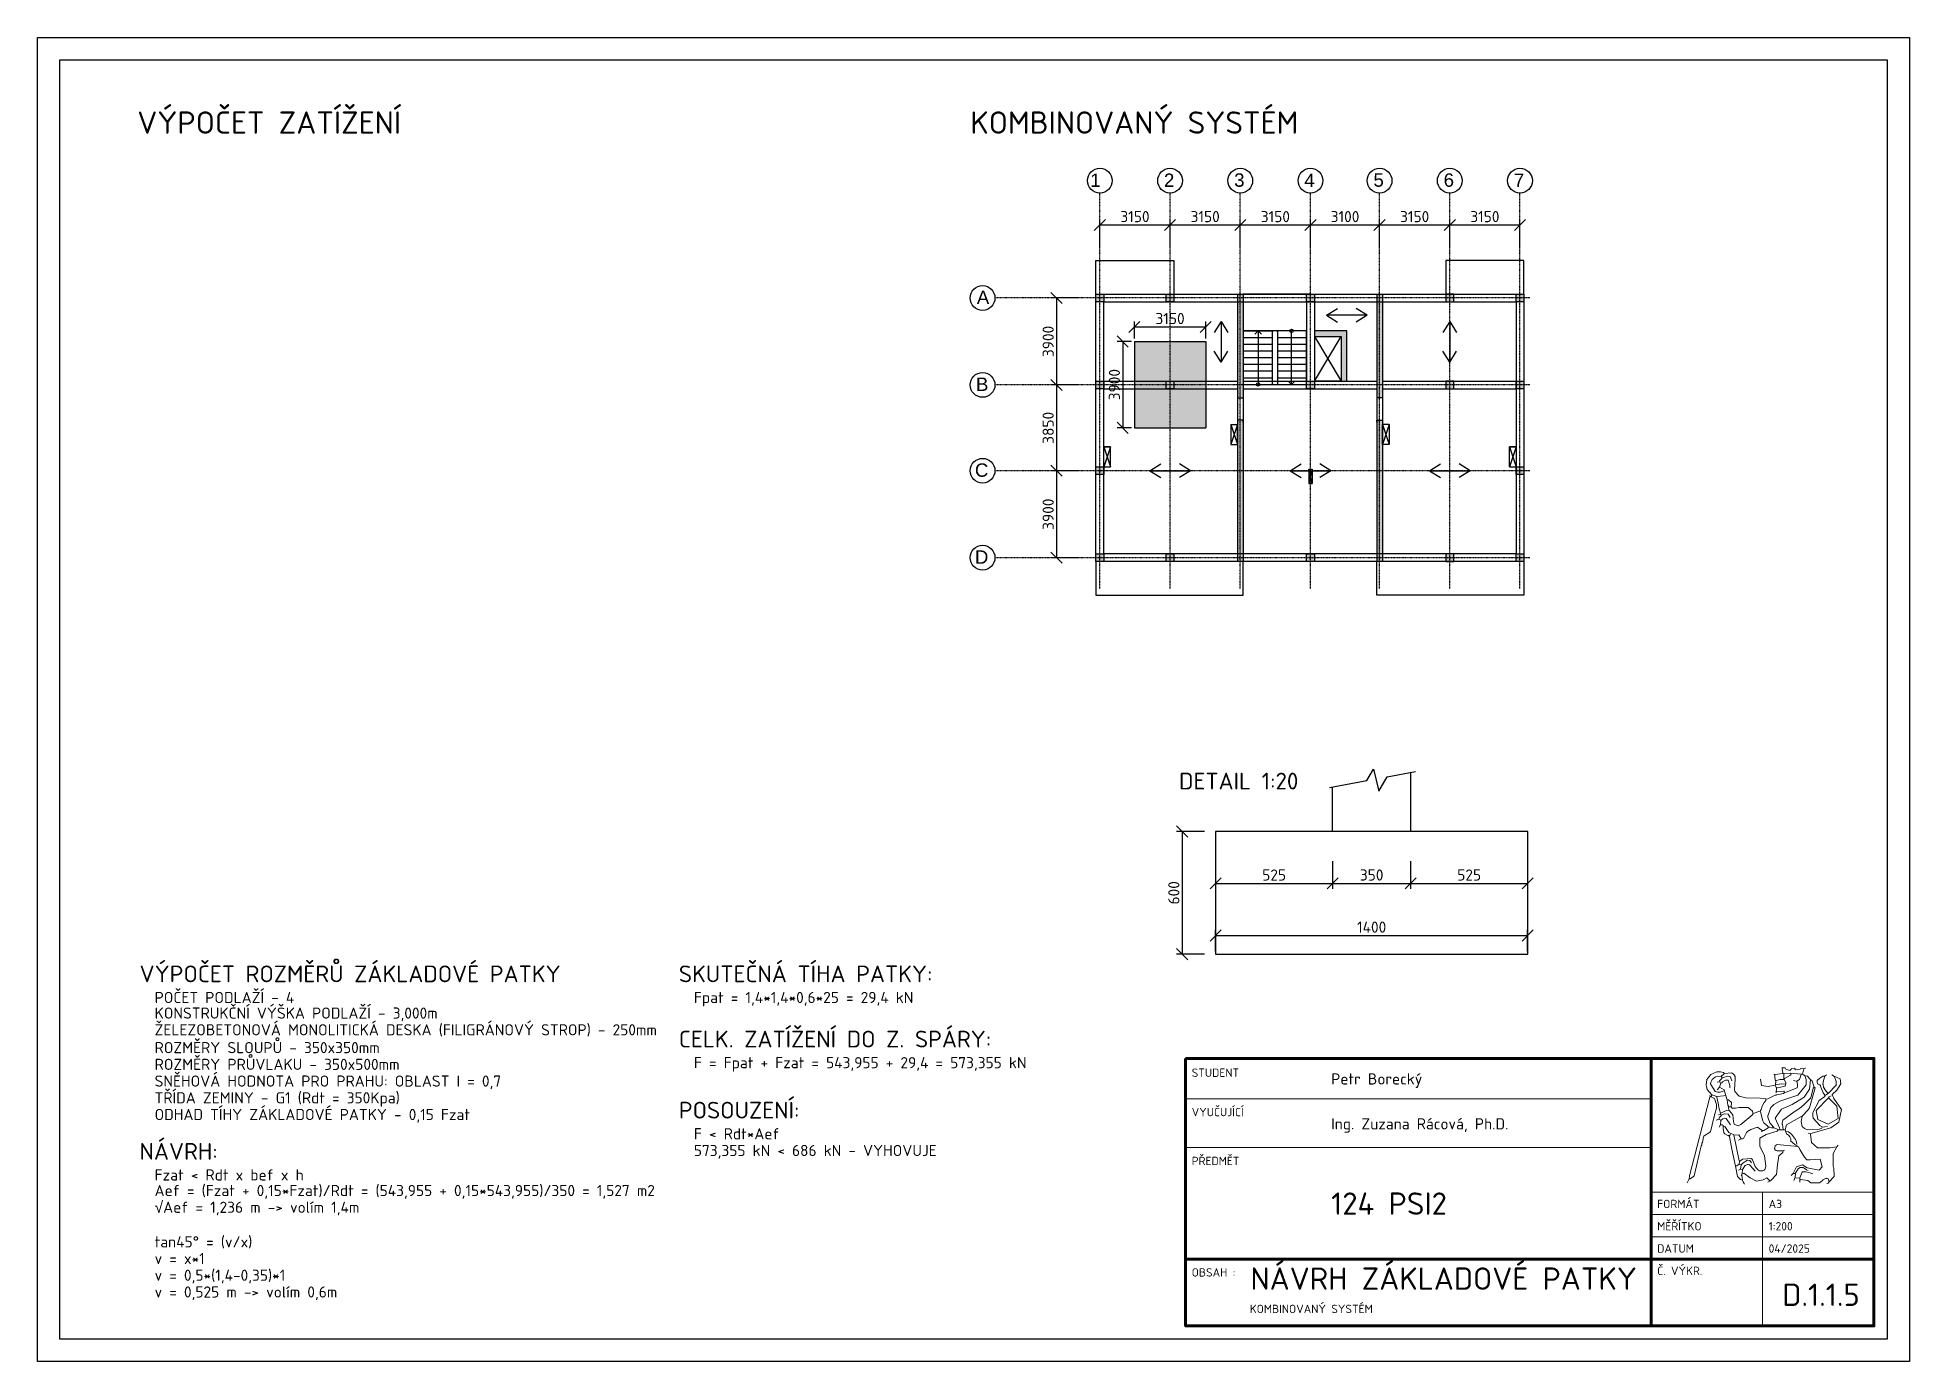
# Model space of a CAD drawing. Header units: millimetres. Extents: x 12904 to 327904, y -199771 to 141779.
# Drawn here: x 12904 to 96904, y 22979 to 82379 of the extents above; entities that cross this region are included whole.
import ezdxf

# ---------------------------------------------------------------- set-up
doc = ezdxf.new("R2010")
doc.units = ezdxf.units.MM
doc.linetypes.add('ČERCHOVANÁ', pattern=[25.4, 12.7, -6.35, 0, -6.35])
for name, color, linetype, lineweight in [('00 tenká plná', 7, 'Continuous', 13), ('_INTERIER', 8, 'Continuous', 13), ('Zdivo', 6, 'Continuous', 60)]:
    doc.layers.add(name, color=color, linetype=linetype, lineweight=lineweight)
for name, color, linetype in [('izolace', 251, 'Continuous'), ('Kóty', 1, 'Continuous'), ('TEXTY', 3, 'Continuous'), ('Šrafy', 253, 'Continuous')]:
    doc.layers.add(name, color=color, linetype=linetype)
doc.styles.add('ISOCPEUR', font='isocpeur.ttf')
doc.styles.get("Standard").update_dxf_attribs({"font": 'arial.ttf'})
doc.dimstyles.new('1-200', dxfattribs={"dimscale": 200, "dimtxt": 2.5, "dimasz": 2.5, "dimexe": 1.25, "dimexo": 0.625, "dimtad": 1, "dimdec": 0, "dimtxsty": 'ISOCPEUR', "dimblk": 'OBLIQUE', "dimcen": 2.5, "dimclrd": 1, "dimclre": 1, "dimclrt": 3, "dimadec": 0, "dimazin": 0, "dimtfac": 1, "dimtdec": 0, "dimtix": 1, "dimtmove": 1, "dimatfit": 3, "dimldrblk": 'OBLIQUE', "dimfxl": 5, "dimfxlon": 1, "dimtfillclr": 3, "dimarcsym": 0})

msp = doc.modelspace()

# ---------------------------------------------------------------- texts
at = {"linetype": 'Continuous', "lineweight": 30, "style": 'ISOCPEUR'}
for s, height, p in [('VÝPOČET ZATÍŽENÍ', 1000, (17382.4, 78061.1)), ('KOMBINOVANÝ SYSTÉM', 1000, (54761.4, 78061.1)), ('DETAIL 1:20', 750, (64125, 48644.5)), ('VÝPOČET ROZMĚRŮ ZÁKLADOVÉ PATKY', 750, (17486.1, 39995.6)), ('SKUTEČNÁ TÍHA PATKY:', 750, (41683.5, 39995.6)), ('POČET PODLAŽÍ - 4', 500, (18161, 39062.2)), ('Fpat = 1,4*1,4*0,6*25 = 29,4 kN', 500, (42358.4, 39062.2)), ('KONSTRUKČNÍ VÝŠKA PODLAŽÍ - 3,000m', 500, (18161, 38362.2)), ('ŽELEZOBETONOVÁ MONOLITICKÁ DESKA (FILIGRÁNOVÝ STROP) - 250mm', 500, (18161, 37612.2)), ('CELK. ZATÍŽENÍ DO Z. SPÁRY:', 750, (41683.5, 37070.6)), ('ROZMĚRY SLOUPŮ - 350x350mm', 500, (18161, 36812.2)), ('ROZMĚRY PRŮVLAKU - 350x500mm', 500, (18161, 36062.2)), ('F = Fpat + Fzat = 543,955 + 29,4 = 573,355 kN', 500, (42358.4, 36137.2)), ('SNĚHOVÁ HODNOTA PRO PRAHU: OBLAST I = 0,7', 500, (18161, 35312.2)), ('TŘÍDA ZEMINY - G1 (Rdt = 350Kpa)', 500, (18161, 34562.2)), ('ODHAD TÍHY ZÁKLADOVÉ PATKY - 0,15 Fzat', 500, (18161, 33812.2)), ('POSOUZENÍ:', 750, (41683.5, 33881.7)), ('NÁVRH:', 750, (17486.1, 32034.1)), ('F < Rdt*Aef', 500, (42358.4, 32948.3)), ('573,355 kN < 686 kN - VYHOVUJE', 500, (42358.4, 32198.3)), ('Fzat < Rdt x bef x h', 500, (18161, 31100.7)), ('Aef = (Fzat + 0,15*Fzat)/Rdt = (543,955 + 0,15*543,955)/350 = 1,527 m2', 500, (18161, 30400.7)), ('√Aef = 1,236 m -> volím 1,4m', 500, (18161, 29650.7)), ('tan45° = (v/x)', 500, (18161, 28100.7)), ('v = x*1', 500, (18161, 27350.7)), ('v = 0,5*(1,4-0,35)*1', 500, (18161, 26600.7)), ('v = 0,525 m -> volím 0,6m', 500, (18161, 25850.7))]:
    msp.add_text(s, height=height, dxfattribs=at).set_placement(p)
at = {"layer": '00 tenká plná', "linetype": 'Continuous', "style": 'ISOCPEUR'}
for s, p in [('STUDENT', (64695, 35749.7)), ('VYUČUJÍCÍ', (64695, 33982.5)), ('PŘEDMĚT', (64695, 31790.5)), ('FORMÁT', (85581.3, 29862)), ('A3', (90581.3, 29862)), ('MĚŘÍTKO', (85581.3, 28861.7)), ('1:200', (90581.3, 28861.9)), ('DATUM', (85581.3, 27861.8)), ('04/2025', (90581.3, 27861.9)), ('OBSAH :', (64695, 26790.4)), ('Č. VÝKR.', (85581.3, 26861.7)), ('KOMBINOVANÝ SYSTÉM', (67299.6, 25153.3))]:
    msp.add_text(s, height=375, dxfattribs=at).set_placement(p)
at = {"layer": '00 tenká plná', "attachment_point": 1, "style": 'ISOCPEUR'}
for s, width, insert, char_height in [('Petr Borecký', 18465.741, (70952.1, 35907.3), 500), ('Ing. Zuzana Rácová, Ph.D.', 18465.741, (70952.1, 33895.1), 500), ('124 PSI2', 12660.762, (70952.1, 30565.7), 1000), ('NÁVRH ZÁKLADOVÉ PATKY', 19494.899, (67331.7, 27200.2), 1000), ('D.1.1.5', 2520.759, (91191.5, 26475.8), 1000)]:
    msp.add_mtext_dynamic_manual_height_columns(s, width=width, gutter_width=4, heights=[0], dxfattribs=dict(at, insert=insert, char_height=char_height))
at = {"layer": 'TEXTY', "char_height": 600, "attachment_point": 9, "rotation": 360}
for s, insert in [('1', (60605.1, 75673.4)), ('2', (63915.1, 75673.4)), ('3', (67065.1, 75673.4)), ('4', (70215.1, 75673.4)), ('5', (73315.1, 75673.4)), ('6', (76465.1, 75673.4)), ('7', (79615.1, 75673.4))]:
    msp.add_mtext_dynamic_manual_height_columns(s, width=13182.527, gutter_width=50, heights=[0], dxfattribs=dict(at, insert=insert))
at = {"layer": 'TEXTY', "char_height": 600, "attachment_point": 3}
for s, insert in [('A', (55612.2, 71020.4)), ('B', (55572.2, 67120.4)), ('C', (55572.2, 63270.4)), ('D', (55572.2, 59370.4))]:
    msp.add_mtext_dynamic_manual_height_columns(s, width=13182.527, gutter_width=50, heights=[0], dxfattribs=dict(at, insert=insert))

# ---------------------------------------------------------------- blocks, each defined once
blk = doc.blocks.new('_OBLIQUE')
at = {"color": 0, "linetype": 'ByBlock'}
blk.add_line((-0.5, -0.5), (0.5, 0.5), dxfattribs=at)
blk = doc.blocks.new('*D178')
at = {"layer": '_INTERIER', "color": 1, "lineweight": -2, "transparency": 16777216}
for p, q in [((60574, 72967), (60574, 74217)), ((60574, 73967), (63724, 73967)), ((63724, 72967), (63724, 74217))]:
    blk.add_line(p, q, dxfattribs=at)
at = {"layer": 'Defpoints', "color": 0, "transparency": 16777216}
for p in [(63724, 73967), (60574, 72827), (63724, 72827)]:
    blk.add_point(p, dxfattribs=at)
at = {"layer": '_INTERIER', "color": 1, "lineweight": -2, "transparency": 16777216, "xscale": 500, "yscale": 500, "zscale": 500, "rotation": 180}
blk.add_blockref('_OBLIQUE', (60574, 73967), dxfattribs=at)
at = {"layer": '_INTERIER', "color": 1, "lineweight": -2, "transparency": 16777216, "xscale": 500, "yscale": 500, "zscale": 500}
blk.add_blockref('_OBLIQUE', (63724, 73967), dxfattribs=at)
at = {"layer": '_INTERIER', "color": 3, "transparency": 16777216, "insert": (62149, 74342), "char_height": 500, "attachment_point": 5, "style": 'ISOCPEUR'}
blk.add_mtext('3150', dxfattribs=at)
blk = doc.blocks.new('*D179')
at = {"layer": '_INTERIER', "color": 1, "lineweight": -2, "transparency": 16777216}
for p, q in [((63724, 72967), (63724, 74217)), ((63724, 73967), (66874, 73967)), ((66874, 72967), (66874, 74217))]:
    blk.add_line(p, q, dxfattribs=at)
at = {"layer": 'Defpoints', "color": 0, "transparency": 16777216}
for p in [(66874, 73967), (63724, 72827), (66874, 72827)]:
    blk.add_point(p, dxfattribs=at)
at = {"layer": '_INTERIER', "color": 1, "lineweight": -2, "transparency": 16777216, "xscale": 500, "yscale": 500, "zscale": 500, "rotation": 180}
blk.add_blockref('_OBLIQUE', (63724, 73967), dxfattribs=at)
at = {"layer": '_INTERIER', "color": 1, "lineweight": -2, "transparency": 16777216, "xscale": 500, "yscale": 500, "zscale": 500}
blk.add_blockref('_OBLIQUE', (66874, 73967), dxfattribs=at)
at = {"layer": '_INTERIER', "color": 3, "transparency": 16777216, "insert": (65299, 74342), "char_height": 500, "attachment_point": 5, "style": 'ISOCPEUR'}
blk.add_mtext('3150', dxfattribs=at)
blk = doc.blocks.new('*D180')
at = {"layer": '_INTERIER', "color": 1, "lineweight": -2, "transparency": 16777216}
for p, q in [((66874, 72967), (66874, 74217)), ((66874, 73967), (70024, 73967)), ((70024, 72967), (70024, 74217))]:
    blk.add_line(p, q, dxfattribs=at)
at = {"layer": 'Defpoints', "color": 0, "transparency": 16777216}
for p in [(70024, 73967), (66874, 72827), (70024, 72827)]:
    blk.add_point(p, dxfattribs=at)
at = {"layer": '_INTERIER', "color": 1, "lineweight": -2, "transparency": 16777216, "xscale": 500, "yscale": 500, "zscale": 500, "rotation": 180}
blk.add_blockref('_OBLIQUE', (66874, 73967), dxfattribs=at)
at = {"layer": '_INTERIER', "color": 1, "lineweight": -2, "transparency": 16777216, "xscale": 500, "yscale": 500, "zscale": 500}
blk.add_blockref('_OBLIQUE', (70024, 73967), dxfattribs=at)
at = {"layer": '_INTERIER', "color": 3, "transparency": 16777216, "insert": (68449, 74342), "char_height": 500, "attachment_point": 5, "style": 'ISOCPEUR'}
blk.add_mtext('3150', dxfattribs=at)
blk = doc.blocks.new('*D181')
at = {"layer": '_INTERIER', "color": 1, "lineweight": -2, "transparency": 16777216}
for p, q in [((70024, 72967), (70024, 74217)), ((70024, 73967), (73124, 73967)), ((73124, 72967), (73124, 74217))]:
    blk.add_line(p, q, dxfattribs=at)
at = {"layer": 'Defpoints', "color": 0, "transparency": 16777216}
for p in [(73124, 73967), (70024, 72827), (73124, 72827)]:
    blk.add_point(p, dxfattribs=at)
at = {"layer": '_INTERIER', "color": 1, "lineweight": -2, "transparency": 16777216, "xscale": 500, "yscale": 500, "zscale": 500, "rotation": 180}
blk.add_blockref('_OBLIQUE', (70024, 73967), dxfattribs=at)
at = {"layer": '_INTERIER', "color": 1, "lineweight": -2, "transparency": 16777216, "xscale": 500, "yscale": 500, "zscale": 500}
blk.add_blockref('_OBLIQUE', (73124, 73967), dxfattribs=at)
at = {"layer": '_INTERIER', "color": 3, "transparency": 16777216, "insert": (71574, 74342), "char_height": 500, "attachment_point": 5, "style": 'ISOCPEUR'}
blk.add_mtext('3100', dxfattribs=at)
blk = doc.blocks.new('*D182')
at = {"layer": '_INTERIER', "color": 1, "lineweight": -2, "transparency": 16777216}
for p, q in [((73124, 72967), (73124, 74217)), ((73124, 73967), (76274, 73967)), ((76274, 72967), (76274, 74217))]:
    blk.add_line(p, q, dxfattribs=at)
at = {"layer": 'Defpoints', "color": 0, "transparency": 16777216}
for p in [(76274, 73967), (73124, 72827), (76274, 72827)]:
    blk.add_point(p, dxfattribs=at)
at = {"layer": '_INTERIER', "color": 1, "lineweight": -2, "transparency": 16777216, "xscale": 500, "yscale": 500, "zscale": 500, "rotation": 180}
blk.add_blockref('_OBLIQUE', (73124, 73967), dxfattribs=at)
at = {"layer": '_INTERIER', "color": 1, "lineweight": -2, "transparency": 16777216, "xscale": 500, "yscale": 500, "zscale": 500}
blk.add_blockref('_OBLIQUE', (76274, 73967), dxfattribs=at)
at = {"layer": '_INTERIER', "color": 3, "transparency": 16777216, "insert": (74699, 74342), "char_height": 500, "attachment_point": 5, "style": 'ISOCPEUR'}
blk.add_mtext('3150', dxfattribs=at)
blk = doc.blocks.new('*D183')
at = {"layer": '_INTERIER', "color": 1, "lineweight": -2, "transparency": 16777216}
for p, q in [((76274, 72967), (76274, 74217)), ((76274, 73967), (79424, 73967)), ((79424, 72967), (79424, 74217))]:
    blk.add_line(p, q, dxfattribs=at)
at = {"layer": 'Defpoints', "color": 0, "transparency": 16777216}
for p in [(79424, 73967), (76274, 72827), (79424, 72827)]:
    blk.add_point(p, dxfattribs=at)
at = {"layer": '_INTERIER', "color": 1, "lineweight": -2, "transparency": 16777216, "xscale": 500, "yscale": 500, "zscale": 500, "rotation": 180}
blk.add_blockref('_OBLIQUE', (76274, 73967), dxfattribs=at)
at = {"layer": '_INTERIER', "color": 1, "lineweight": -2, "transparency": 16777216, "xscale": 500, "yscale": 500, "zscale": 500}
blk.add_blockref('_OBLIQUE', (79424, 73967), dxfattribs=at)
at = {"layer": '_INTERIER', "color": 3, "transparency": 16777216, "insert": (77849, 74342), "char_height": 500, "attachment_point": 5, "style": 'ISOCPEUR'}
blk.add_mtext('3150', dxfattribs=at)
blk = doc.blocks.new('*D184')
at = {"layer": '_INTERIER', "color": 1, "lineweight": -2, "transparency": 16777216}
for p, q in [((59629, 70692), (58379, 70692)), ((58629, 70692), (58629, 66792)), ((59629, 66792), (58379, 66792))]:
    blk.add_line(p, q, dxfattribs=at)
at = {"layer": 'Defpoints', "color": 0, "transparency": 16777216}
for p in [(59829, 70692), (58629, 66792), (59829, 66792)]:
    blk.add_point(p, dxfattribs=at)
at = {"layer": '_INTERIER', "color": 1, "lineweight": -2, "transparency": 16777216, "xscale": 500, "yscale": 500, "zscale": 500}
for p, rotation in [((58629, 70692), 90), ((58629, 66792), 270)]:
    blk.add_blockref('_OBLIQUE', p, dxfattribs=dict(at, rotation=rotation))
at = {"layer": '_INTERIER', "color": 3, "transparency": 16777216, "insert": (58254, 68742), "char_height": 500, "attachment_point": 5, "rotation": 90, "style": 'ISOCPEUR'}
blk.add_mtext('3900', dxfattribs=at)
blk = doc.blocks.new('*D185')
at = {"layer": '_INTERIER', "color": 1, "lineweight": -2, "transparency": 16777216}
for p, q in [((59629, 66792), (58379, 66792)), ((58629, 66792), (58629, 62942)), ((59629, 62942), (58379, 62942))]:
    blk.add_line(p, q, dxfattribs=at)
at = {"layer": 'Defpoints', "color": 0, "transparency": 16777216}
for p in [(59829, 66792), (58629, 62942), (59829, 62942)]:
    blk.add_point(p, dxfattribs=at)
at = {"layer": '_INTERIER', "color": 1, "lineweight": -2, "transparency": 16777216, "xscale": 500, "yscale": 500, "zscale": 500}
for p, rotation in [((58629, 66792), 90), ((58629, 62942), 270)]:
    blk.add_blockref('_OBLIQUE', p, dxfattribs=dict(at, rotation=rotation))
at = {"layer": '_INTERIER', "color": 3, "transparency": 16777216, "insert": (58254, 64867), "char_height": 500, "attachment_point": 5, "rotation": 90, "style": 'ISOCPEUR'}
blk.add_mtext('3850', dxfattribs=at)
blk = doc.blocks.new('*D186')
at = {"layer": '_INTERIER', "color": 1, "lineweight": -2, "transparency": 16777216}
for p, q in [((59629, 62942), (58379, 62942)), ((58629, 62942), (58629, 59042)), ((59629, 59042), (58379, 59042))]:
    blk.add_line(p, q, dxfattribs=at)
at = {"layer": 'Defpoints', "color": 0, "transparency": 16777216}
for p in [(59829, 62942), (58629, 59042), (59829, 59042)]:
    blk.add_point(p, dxfattribs=at)
at = {"layer": '_INTERIER', "color": 1, "lineweight": -2, "transparency": 16777216, "xscale": 500, "yscale": 500, "zscale": 500}
for p, rotation in [((58629, 62942), 90), ((58629, 59042), 270)]:
    blk.add_blockref('_OBLIQUE', p, dxfattribs=dict(at, rotation=rotation))
at = {"layer": '_INTERIER', "color": 3, "transparency": 16777216, "insert": (58254, 60992), "char_height": 500, "attachment_point": 5, "rotation": 90, "style": 'ISOCPEUR'}
blk.add_mtext('3900', dxfattribs=at)
blk = doc.blocks.new('*D188')
at = {"layer": 'Defpoints', "color": 0, "ltscale": 0.5, "transparency": 16777216}
for p in [(65324, 69394), (62124, 68742), (65324, 68742)]:
    blk.add_point(p, dxfattribs=at)
at = {"layer": 'Kóty', "color": 1, "lineweight": -2, "ltscale": 0.5, "transparency": 16777216}
for p, q in [((62124, 68867), (62124, 69644)), ((62124, 69394), (65324, 69394)), ((65324, 68867), (65324, 69644))]:
    blk.add_line(p, q, dxfattribs=at)
at = {"layer": 'Kóty', "color": 1, "lineweight": -2, "ltscale": 0.5, "transparency": 16777216, "xscale": 500, "yscale": 500, "zscale": 500, "rotation": 180}
blk.add_blockref('_OBLIQUE', (62124, 69394), dxfattribs=at)
at = {"layer": 'Kóty', "color": 1, "lineweight": -2, "ltscale": 0.5, "transparency": 16777216, "xscale": 500, "yscale": 500, "zscale": 500}
blk.add_blockref('_OBLIQUE', (65324, 69394), dxfattribs=at)
at = {"layer": 'Kóty', "color": 3, "ltscale": 0.5, "transparency": 16777216, "insert": (63724, 69769), "char_height": 500, "attachment_point": 5, "style": 'ISOCPEUR'}
blk.add_mtext('3150', dxfattribs=at)
blk = doc.blocks.new('*D189')
at = {"layer": 'Defpoints', "color": 0, "ltscale": 0.5, "transparency": 16777216}
for p in [(62124, 68742), (61599, 64867), (62124, 64867)]:
    blk.add_point(p, dxfattribs=at)
at = {"layer": 'Kóty', "color": 1, "lineweight": -2, "ltscale": 0.5, "transparency": 16777216}
for p, q in [((61999, 68742), (61349, 68742)), ((61599, 68742), (61599, 64867)), ((61999, 64867), (61349, 64867))]:
    blk.add_line(p, q, dxfattribs=at)
at = {"layer": 'Kóty', "color": 1, "lineweight": -2, "ltscale": 0.5, "transparency": 16777216, "xscale": 500, "yscale": 500, "zscale": 500}
for p, rotation in [((61599, 68742), 90), ((61599, 64867), 270)]:
    blk.add_blockref('_OBLIQUE', p, dxfattribs=dict(at, rotation=rotation))
at = {"layer": 'Kóty', "color": 3, "ltscale": 0.5, "transparency": 16777216, "insert": (61224, 66804), "char_height": 500, "attachment_point": 5, "rotation": 90, "style": 'ISOCPEUR'}
blk.add_mtext('3900', dxfattribs=at)
blk = doc.blocks.new('*D190')
at = {"color": 1, "lineweight": -2, "ltscale": 0.5, "transparency": 16777216}
for p, q in [((65769, 41382), (65769, 42343)), ((65769, 42093), (79769, 42093)), ((79769, 41382), (79769, 42343))]:
    blk.add_line(p, q, dxfattribs=at)
at = {"layer": 'Defpoints', "color": 0, "ltscale": 0.5, "transparency": 16777216}
for p in [(79769, 42093), (65769, 41257), (79769, 41257)]:
    blk.add_point(p, dxfattribs=at)
at = {"color": 1, "lineweight": -2, "ltscale": 0.5, "transparency": 16777216, "xscale": 500, "yscale": 500, "zscale": 500, "rotation": 180}
blk.add_blockref('_OBLIQUE', (65769, 42093), dxfattribs=at)
at = {"color": 1, "lineweight": -2, "ltscale": 0.5, "transparency": 16777216, "xscale": 500, "yscale": 500, "zscale": 500}
blk.add_blockref('_OBLIQUE', (79769, 42093), dxfattribs=at)
at = {"color": 3, "ltscale": 0.5, "transparency": 16777216, "insert": (72769, 42468), "char_height": 500, "width": 1550, "attachment_point": 5, "style": 'ISOCPEUR'}
blk.add_mtext('1400', dxfattribs=at)
blk = doc.blocks.new('*D191')
at = {"color": 1, "lineweight": -2, "ltscale": 0.5, "transparency": 16777216}
for p, q in [((65769, 45432), (65769, 44182)), ((71019, 45432), (71019, 44182)), ((65769, 44432), (71019, 44432))]:
    blk.add_line(p, q, dxfattribs=at)
at = {"layer": 'Defpoints', "color": 0, "ltscale": 0.5, "transparency": 16777216}
for p in [(65769, 46757), (71019, 46757), (71019, 44432)]:
    blk.add_point(p, dxfattribs=at)
at = {"color": 1, "lineweight": -2, "ltscale": 0.5, "transparency": 16777216, "xscale": 500, "yscale": 500, "zscale": 500, "rotation": 180}
blk.add_blockref('_OBLIQUE', (65769, 44432), dxfattribs=at)
at = {"color": 1, "lineweight": -2, "ltscale": 0.5, "transparency": 16777216, "xscale": 500, "yscale": 500, "zscale": 500}
blk.add_blockref('_OBLIQUE', (71019, 44432), dxfattribs=at)
at = {"color": 3, "ltscale": 0.5, "transparency": 16777216, "insert": (68394, 44807), "char_height": 500, "attachment_point": 5, "style": 'ISOCPEUR'}
blk.add_mtext('525', dxfattribs=at)
blk = doc.blocks.new('*D192')
at = {"color": 1, "lineweight": -2, "ltscale": 0.5, "transparency": 16777216}
for p, q in [((71019, 45432), (71019, 44182)), ((74519, 45432), (74519, 44182)), ((71019, 44432), (74519, 44432))]:
    blk.add_line(p, q, dxfattribs=at)
at = {"layer": 'Defpoints', "color": 0, "ltscale": 0.5, "transparency": 16777216}
for p in [(71019, 46757), (74519, 46757), (74519, 44432)]:
    blk.add_point(p, dxfattribs=at)
at = {"color": 1, "lineweight": -2, "ltscale": 0.5, "transparency": 16777216, "xscale": 500, "yscale": 500, "zscale": 500, "rotation": 180}
blk.add_blockref('_OBLIQUE', (71019, 44432), dxfattribs=at)
at = {"color": 1, "lineweight": -2, "ltscale": 0.5, "transparency": 16777216, "xscale": 500, "yscale": 500, "zscale": 500}
blk.add_blockref('_OBLIQUE', (74519, 44432), dxfattribs=at)
at = {"color": 3, "ltscale": 0.5, "transparency": 16777216, "insert": (72769, 44807), "char_height": 500, "attachment_point": 5, "style": 'ISOCPEUR'}
blk.add_mtext('350', dxfattribs=at)
blk = doc.blocks.new('*D193')
at = {"color": 1, "lineweight": -2, "ltscale": 0.5, "transparency": 16777216}
for p, q in [((74519, 45432), (74519, 44182)), ((79769, 45432), (79769, 44182)), ((74519, 44432), (79769, 44432))]:
    blk.add_line(p, q, dxfattribs=at)
at = {"layer": 'Defpoints', "color": 0, "ltscale": 0.5, "transparency": 16777216}
for p in [(74519, 46757), (79769, 46757), (79769, 44432)]:
    blk.add_point(p, dxfattribs=at)
at = {"color": 1, "lineweight": -2, "ltscale": 0.5, "transparency": 16777216, "xscale": 500, "yscale": 500, "zscale": 500, "rotation": 180}
blk.add_blockref('_OBLIQUE', (74519, 44432), dxfattribs=at)
at = {"color": 1, "lineweight": -2, "ltscale": 0.5, "transparency": 16777216, "xscale": 500, "yscale": 500, "zscale": 500}
blk.add_blockref('_OBLIQUE', (79769, 44432), dxfattribs=at)
at = {"color": 3, "ltscale": 0.5, "transparency": 16777216, "insert": (77144, 44807), "char_height": 500, "attachment_point": 5, "style": 'ISOCPEUR'}
blk.add_mtext('525', dxfattribs=at)
blk = doc.blocks.new('*D194')
at = {"color": 1, "lineweight": -2, "ltscale": 0.5, "transparency": 16777216}
for p, q in [((65268, 46757), (64018, 46757)), ((64268, 46757), (64268, 41257)), ((65268, 41257), (64018, 41257))]:
    blk.add_line(p, q, dxfattribs=at)
at = {"layer": 'Defpoints', "color": 0, "ltscale": 0.5, "transparency": 16777216}
for p in [(65769, 46757), (64268, 41257), (65769, 41257)]:
    blk.add_point(p, dxfattribs=at)
at = {"color": 1, "lineweight": -2, "ltscale": 0.5, "transparency": 16777216, "xscale": 500, "yscale": 500, "zscale": 500}
for p, rotation in [((64268, 46757), 90), ((64268, 41257), 270)]:
    blk.add_blockref('_OBLIQUE', p, dxfattribs=dict(at, rotation=rotation))
at = {"color": 3, "ltscale": 0.5, "transparency": 16777216, "insert": (63893, 44007), "char_height": 500, "attachment_point": 5, "rotation": 90, "style": 'ISOCPEUR'}
blk.add_mtext('600', dxfattribs=at)

# ---------------------------------------------------------------- dimensions: what is measured, and where the dimension line sits
at = {"ltscale": 0.5}
dim = msp.add_linear_dim(base=(64268.3, 41256.9), p1=(65769.4, 46756.9), p2=(65769.4, 41256.9), angle=90, text='600', dimstyle='1-200', dxfattribs=at)
dim.commit()
dim.dimension.update_dxf_attribs({"geometry": '*D194', "text_midpoint": (63893.3, 44006.9)})
for base, p1, p2, text, picture, middle in [((71019.4, 44431.9), (65769.4, 46756.9), (71019.4, 46756.9), '525', '*D191', (68394.4, 44806.9)), ((74519.4, 44431.9), (71019.4, 46756.9), (74519.4, 46756.9), '350', '*D192', (72769.4, 44806.9)), ((79769.4, 44431.9), (74519.4, 46756.9), (79769.4, 46756.9), '525', '*D193', (77144.4, 44806.9)), ((79769.4, 42092.8), (65769.4, 41256.9), (79769.4, 41256.9), '1400', '*D190', (72769.4, 42467.8))]:
    dim = msp.add_linear_dim(base=base, p1=p1, p2=p2, text=text, dimstyle='1-200', dxfattribs=at)
    dim.commit()
    dim.dimension.update_dxf_attribs({"geometry": picture, "text_midpoint": middle})
at = {"layer": '_INTERIER'}
for base, p1, p2, picture, middle in [((63723.8, 73966.8), (60573.8, 72826.8), (63723.8, 72826.8), '*D178', (62148.8, 74341.8)), ((66873.8, 73966.8), (63723.8, 72826.8), (66873.8, 72826.8), '*D179', (65298.8, 74341.8)), ((70023.8, 73966.8), (66873.8, 72826.8), (70023.8, 72826.8), '*D180', (68448.8, 74341.8)), ((73123.8, 73966.8), (70023.8, 72826.8), (73123.8, 72826.8), '*D181', (71573.8, 74341.8)), ((76273.8, 73966.8), (73123.8, 72826.8), (76273.8, 72826.8), '*D182', (74698.8, 74341.8)), ((79423.8, 73966.8), (76273.8, 72826.8), (79423.8, 72826.8), '*D183', (77848.8, 74341.8))]:
    dim = msp.add_linear_dim(base=base, p1=p1, p2=p2, dimstyle='1-200', dxfattribs=at)
    dim.commit()
    dim.dimension.update_dxf_attribs({"geometry": picture, "text_midpoint": middle})
for base, p1, p2, picture, middle in [((58628.8, 66791.8), (59828.8, 70691.8), (59828.8, 66791.8), '*D184', (58253.8, 68741.8)), ((58628.8, 62941.8), (59828.8, 66791.8), (59828.8, 62941.8), '*D185', (58253.8, 64866.8)), ((58628.8, 59041.8), (59828.8, 62941.8), (59828.8, 59041.8), '*D186', (58253.8, 60991.8))]:
    dim = msp.add_linear_dim(base=base, p1=p1, p2=p2, angle=90, dimstyle='1-200', dxfattribs=at)
    dim.commit()
    dim.dimension.update_dxf_attribs({"geometry": picture, "text_midpoint": middle})
at = {"layer": 'Kóty', "ltscale": 0.5}
dim = msp.add_linear_dim(base=(65323.8, 69393.7), p1=(62123.8, 68741.8), p2=(65323.8, 68741.8), dimstyle='1-200', override={"dimrnd": 3150}, dxfattribs=at)
dim.commit()
dim.dimension.update_dxf_attribs({"geometry": '*D188', "text_midpoint": (63723.8, 69768.7)})
dim = msp.add_linear_dim(base=(61599.2, 64866.8), p1=(62123.8, 68741.8), p2=(62123.8, 64866.8), angle=90, dimstyle='1-200', override={"dimrnd": 3900}, dxfattribs=at)
dim.commit()
dim.dimension.update_dxf_attribs({"geometry": '*D189', "text_midpoint": (61224.2, 66804.3)})

# ---------------------------------------------------------------- hatches: boundary and pattern name
at = {"layer": 'izolace'}
h = msp.add_hatch(color=256, dxfattribs=at)
h.dxf.hatch_style = 1
h.paths.add_polyline_path([(60748.8, 70866.8), (60398.8, 70866.8), (60398.8, 70516.8), (60748.8, 70516.8)])
h.paths.add_polyline_path([(63898.8, 70866.8), (63548.8, 70866.8), (63548.8, 70516.8), (63898.8, 70516.8)])
h.paths.add_polyline_path([(63898.8, 66966.8), (63548.8, 66966.8), (63548.8, 66616.8), (63898.8, 66616.8)])
h.paths.add_polyline_path([(66998.8, 70866.8), (66748.8, 70866.8), (66748.8, 70516.8), (66998.8, 70516.8)])
h.paths.add_polyline_path([(66998.8, 70516.8), (66748.8, 70516.8), (66748.8, 66216.8), (66998.8, 66216.8)])
h.paths.add_polyline_path([(70198.8, 70866.8), (69848.8, 70866.8), (69848.8, 70516.8), (70198.8, 70516.8)])
h.paths.add_polyline_path([(70198.8, 66966.8), (69848.8, 66966.8), (69848.8, 66616.8), (70198.8, 66616.8)])
h.paths.add_polyline_path([(73248.8, 70866.8), (72998.8, 70866.8), (72998.8, 70516.8), (73248.8, 70516.8)])
h.paths.add_polyline_path([(73248.8, 70516.8), (72998.8, 70516.8), (72998.8, 66216.8), (73248.8, 66216.8)])
h.paths.add_polyline_path([(73248.8, 65216.8), (72998.8, 65216.8), (72998.8, 65116.8), (72998.8, 59216.8), (73248.8, 59216.8)])
h.paths.add_polyline_path([(73248.8, 59216.8), (72998.8, 59216.8), (72998.8, 58866.8), (73248.8, 58866.8)])
h.paths.add_polyline_path([(66998.8, 65216.8), (66748.8, 65216.8), (66748.8, 59216.8), (66998.8, 59216.8)])
h.paths.add_polyline_path([(66998.8, 59216.8), (66748.8, 59216.8), (66748.8, 58866.8), (66998.8, 58866.8)])
h = msp.add_hatch(color=256, dxfattribs=at)
h.dxf.hatch_style = 1
h.paths.add_polyline_path([(70198.8, 59216.8), (69848.8, 59216.8), (69848.8, 58866.8), (70198.8, 58866.8)])
h.paths.add_polyline_path([(76448.8, 59216.8), (76098.8, 59216.8), (76098.8, 58866.8), (76448.8, 58866.8)])
h.paths.add_polyline_path([(79598.8, 59216.8), (79248.8, 59216.8), (79248.8, 58866.8), (79598.8, 58866.8)])
h.paths.add_polyline_path([(79598.8, 63116.8), (79248.8, 63116.8), (79248.8, 62766.8), (79598.8, 62766.8)])
h.paths.add_polyline_path([(79598.8, 66966.8), (79248.8, 66966.8), (79248.8, 66616.8), (79273.8, 66616.8), (79598.8, 66616.8)])
h.paths.add_polyline_path([(76448.8, 66966.8), (76098.8, 66966.8), (76098.8, 66616.8), (76448.8, 66616.8)])
h.paths.add_polyline_path([(76448.8, 70866.8), (76098.8, 70866.8), (76098.8, 70516.8), (76448.8, 70516.8)])
h.paths.add_polyline_path([(79598.8, 70866.8), (79248.8, 70866.8), (79248.8, 70516.8), (79598.8, 70516.8)])
h.paths.add_polyline_path([(60748.8, 63116.8), (60723.8, 63116.8), (60398.8, 63116.8), (60398.8, 62766.8), (60748.8, 62766.8)])
h.paths.add_polyline_path([(60748.8, 66966.8), (60398.8, 66966.8), (60398.8, 66616.8), (60748.8, 66616.8)])
h.paths.add_polyline_path([(60748.8, 59216.8), (60398.8, 59216.8), (60398.8, 58866.8), (60748.8, 58866.8)])
h.paths.add_polyline_path([(63898.8, 59216.8), (63548.8, 59216.8), (63548.8, 58866.8), (63898.8, 58866.8)])
h = msp.add_hatch(color=256, dxfattribs=at)
h.dxf.hatch_style = 1
h.paths.add_polyline_path([(71648.8, 68966.8), (71648.8, 69216.8), (70198.8, 69216.8), (70198.8, 68966.8), (71398.8, 68966.8), (71398.8, 67266.8), (71398.8, 66966.8), (71648.8, 66966.8)])
at = {"layer": 'Šrafy', "ltscale": 0.5, "true_color": 0xed1f24, "transparency": 33554511}
h = msp.add_hatch(dxfattribs=at)
h.set_pattern_fill('ANGLE', color=240)
h.set_pattern_definition([(0, (-362477.822, 108511.3615), (0, 6.985), [5.08, -1.905]), (90, (-362477.822, 108511.3615), (-6.985, 4e-16), [5.08, -1.905])])
h.paths.add_polyline_path([(65323.8, 66966.8), (65323.8, 68741.8), (62123.8, 68741.8), (62123.8, 66966.8), (62123.8, 64866.8), (65323.8, 64866.8)])

# ---------------------------------------------------------------- linework, layer by layer
for p, q in [((66748.8, 70866.8), (66748.8, 66216.8)), ((66748.8, 70866.8), (66998.8, 70866.8)), ((69998.8, 70866.8), (66998.8, 70866.8)), ((66998.8, 70866.8), (66998.8, 66216.8)), ((72998.8, 70866.8), (72998.8, 66216.8)), ((72998.8, 70866.8), (73248.8, 70866.8)), ((73248.8, 70866.8), (73248.8, 66216.8)), ((69848.8, 70516.8), (69848.8, 69316.8)), ((70198.8, 70516.8), (70198.8, 66966.8)), ((66998.8, 69216.8), (68348.8, 69216.8)), ((68498.8, 66816.8), (69848.8, 66816.8)), ((66748.8, 66216.8), (66748.8, 65216.8)), ((66998.8, 66216.8), (66998.8, 65216.8)), ((72998.8, 66216.8), (72998.8, 65216.8)), ((73248.8, 66216.8), (73248.8, 65216.8)), ((66748.8, 65216.8), (66748.8, 58866.8)), ((66998.8, 65216.8), (66998.8, 58866.8)), ((72998.8, 65216.8), (72998.8, 58866.8)), ((73248.8, 65216.8), (73248.8, 58866.8)), ((60748.8, 63116.8), (61048.8, 63116.8)), ((78948.8, 63116.8), (79248.8, 63116.8))]:
    msp.add_line(p, q)
for points in [[(54904.2, 22979.3), (12904.2, 22979.3), (12904.2, 82379.3), (54904.2, 82379.3)], [(54904.2, 82379.3), (96904.2, 82379.3), (96904.2, 22979.3), (54904.2, 22979.3)], [(60398.8, 70866.8), (60398.8, 72366.8), (63898.8, 72366.8), (63898.8, 70866.8)], [(79598.8, 70866.8), (79598.8, 72366.8), (76098.8, 72366.8), (76098.8, 70866.8)], [(79598.8, 70866.8), (79598.8, 58866.8), (60398.8, 58866.8), (60398.8, 70866.8), (79598.8, 70866.8)], [(66998.8, 70866.8), (67248.8, 70866.8)], [(72748.8, 70866.8), (72998.8, 70866.8)], [(69848.8, 70516.8), (69848.8, 66966.8)], [(70737, 69916.8), (71231.8, 70223.9)], [(72562.1, 69916.8), (70737, 69916.8)], [(70737, 69916.8), (71231.8, 69609.7)], [(72562.1, 69916.8), (72067.3, 70223.9)], [(72562.1, 69916.8), (72067.3, 69609.7)], [(66009.8, 69636.8), (65702.7, 69142)], [(66009.8, 69636.8), (66009.8, 67811.7)], [(66009.8, 69636.8), (66316.9, 69142)], [(66998.8, 69216.8), (66998.8, 66816.8), (69848.8, 66816.8), (69848.8, 69216.8), (66998.8, 69216.8)], [(66998.8, 69216.8), (66998.8, 68916.8), (68298.8, 68916.8)], [(66998.8, 68916.8), (66998.8, 68616.8), (68298.8, 68616.8)], [(67673.8, 69216.8), (67526.3, 69069.3)], [(67673.8, 69216.8), (67673.8, 66816.8)], [(67673.8, 69216.8), (67821.3, 69069.3)], [(68348.8, 69216.8), (68298.8, 69216.8), (68298.8, 66816.8)], [(68498.8, 69216.8), (68548.8, 69216.8), (68548.8, 66816.8)], [(68548.8, 68916.8), (69848.8, 68916.8)], [(69173.8, 66816.8), (69173.8, 69216.8)], [(71648.8, 68966.8), (71648.8, 69216.8), (70198.8, 69216.8)], [(70198.8, 68966.8), (71398.8, 68966.8), (71398.8, 67266.8), (71398.8, 66966.8), (70198.8, 66966.8)], [(70198.8, 68966.8), (71398.8, 66966.8), (70198.8, 66966.8), (71398.8, 68966.8)], [(71398.8, 68966.8), (71398.8, 66966.8), (71648.8, 66966.8), (71648.8, 68966.8)], [(76273.8, 69636.8), (75966.7, 69142)], [(76273.8, 69636.8), (76273.8, 67811.7)], [(76273.8, 69636.8), (76580.9, 69142)], [(66009.8, 67811.7), (65702.7, 68306.5)], [(66009.8, 67811.7), (66316.9, 68306.5)], [(66998.8, 68616.8), (66998.8, 68316.8), (68298.8, 68316.8)], [(66998.8, 68316.8), (66998.8, 68016.8), (68298.8, 68016.8)], [(68548.8, 68616.8), (69848.8, 68616.8)], [(68548.8, 68316.8), (69848.8, 68316.8)], [(76273.8, 67811.7), (75966.7, 68306.5)], [(76273.8, 67811.7), (76580.9, 68306.5)], [(66998.8, 68016.8), (66998.8, 67716.8), (68298.8, 67716.8)], [(66998.8, 67716.8), (66998.8, 67416.8), (68298.8, 67416.8)], [(66998.8, 67416.8), (66998.8, 67116.8), (68298.8, 67116.8)], [(68548.8, 68016.8), (69848.8, 68016.8)], [(68548.8, 67716.8), (69848.8, 67716.8)], [(68548.8, 67416.8), (69848.8, 67416.8)], [(60748.8, 66966.8), (66748.8, 66966.8)], [(60748.8, 66616.8), (66748.8, 66616.8)], [(66998.8, 66966.8), (72998.8, 66966.8)], [(66998.8, 66616.8), (72998.8, 66616.8)], [(68548.8, 67116.8), (69848.8, 67116.8)], [(69173.8, 66816.8), (69026.3, 66964.3)], [(69173.8, 66816.8), (69321.3, 66964.3)], [(73248.8, 66966.8), (79248.8, 66966.8)], [(73248.8, 66616.8), (79248.8, 66616.8)], [(66748.8, 66216.8), (66998.8, 66216.8)], [(73248.8, 66216.8), (72998.8, 66216.8)], [(66448.8, 65016.8), (66748.8, 65016.8)], [(66448.8, 65016.8), (66748.8, 64116.8), (66748.8, 65016.8), (66448.8, 64116.8)], [(66448.8, 65016.8), (66448.8, 64116.8), (66748.8, 64116.8)], [(66998.8, 65116.8), (66998.8, 65216.8), (66748.8, 65216.8)], [(72998.8, 65116.8), (72998.8, 65216.8), (73248.8, 65216.8)], [(73548.8, 65016.8), (73248.8, 65016.8)], [(73548.8, 65016.8), (73248.8, 64116.8), (73248.8, 65016.8), (73548.8, 64116.8)], [(73548.8, 65016.8), (73548.8, 64116.8), (73248.8, 64116.8)], [(60748.8, 64016.8), (61048.8, 63116.8), (61048.8, 64016.8), (60748.8, 63116.8)], [(79248.8, 64016.8), (78948.8, 63116.8), (78948.8, 64016.8), (79248.8, 63116.8)], [(62811.3, 62941.8), (63306, 63248.9)], [(64636.3, 62941.8), (64141.6, 63248.9)], [(69111.3, 62941.8), (69606, 63248.9)], [(69948.8, 63016.8), (69948.8, 62366.8)], [(70098.8, 63016.8), (70098.8, 62366.8), (69948.8, 62366.8)], [(70098.8, 63016.8), (69948.8, 62366.8), (70098.8, 62366.8), (69948.8, 63016.8)], [(69948.8, 63016.8), (70098.8, 63016.8)], [(70936.3, 62941.8), (70441.6, 63248.9)], [(75361.3, 62941.8), (75856, 63248.9)], [(77186.3, 62941.8), (76691.6, 63248.9)], [(62811.3, 62941.8), (64636.3, 62941.8)], [(62811.3, 62941.8), (63306, 62634.7)], [(64636.3, 62941.8), (64141.6, 62634.7)], [(69111.3, 62941.8), (70936.3, 62941.8)], [(69111.3, 62941.8), (69606, 62634.7)], [(69948.8, 62766.8), (69948.8, 62366.8)], [(70098.8, 62766.8), (70098.8, 62366.8), (69948.8, 62366.8)], [(70936.3, 62941.8), (70441.6, 62634.7)], [(75361.3, 62941.8), (77186.3, 62941.8)], [(75361.3, 62941.8), (75856, 62634.7)], [(77186.3, 62941.8), (76691.6, 62634.7)], [(60398.8, 58866.8), (60398.8, 57366.8), (66998.8, 57366.8), (66998.8, 58866.8)], [(79598.8, 58866.8), (79598.8, 57366.8), (72998.8, 57366.8), (72998.8, 58866.8)]]:
    msp.add_lwpolyline(points)
for points in [[(12904.2, 82379.3), (96904.2, 82379.3), (96904.2, 22979.3), (12904.2, 22979.3)], [(13904.2, 81379.3), (95904.2, 81379.3), (95904.2, 23979.3), (13904.2, 23979.3)], [(60748.8, 70516.8), (60398.8, 70516.8), (60398.8, 70866.8), (60748.8, 70866.8)], [(63898.8, 70516.8), (63548.8, 70516.8), (63548.8, 70866.8), (63898.8, 70866.8)], [(70198.8, 70516.8), (69848.8, 70516.8), (69848.8, 70866.8), (70198.8, 70866.8)], [(76098.8, 70516.8), (76448.8, 70516.8), (76448.8, 70866.8), (76098.8, 70866.8)], [(79598.8, 70516.8), (79248.8, 70516.8), (79248.8, 70866.8), (79598.8, 70866.8)], [(79248.8, 70516.8), (79248.8, 59216.8), (60748.8, 59216.8), (60748.8, 70516.8)], [(60748.8, 66616.8), (60398.8, 66616.8), (60398.8, 66966.8), (60748.8, 66966.8)], [(63898.8, 66616.8), (63548.8, 66616.8), (63548.8, 66966.8), (63898.8, 66966.8)], [(70198.8, 66616.8), (69848.8, 66616.8), (69848.8, 66966.8), (70198.8, 66966.8)], [(76098.8, 66616.8), (76448.8, 66616.8), (76448.8, 66966.8), (76098.8, 66966.8)], [(79598.8, 66616.8), (79248.8, 66616.8), (79248.8, 66966.8), (79598.8, 66966.8)], [(61048.8, 64016.8), (60748.8, 64016.8), (60748.8, 64016.8), (61048.8, 64016.8)], [(78948.8, 64016.8), (79248.8, 64016.8), (79248.8, 64016.8), (78948.8, 64016.8)], [(60748.8, 62766.8), (60398.8, 62766.8), (60398.8, 63116.8), (60748.8, 63116.8)], [(79598.8, 62766.8), (79248.8, 62766.8), (79248.8, 63116.8), (79598.8, 63116.8)], [(60748.8, 58866.8), (60398.8, 58866.8), (60398.8, 59216.8), (60748.8, 59216.8)], [(63898.8, 58866.8), (63548.8, 58866.8), (63548.8, 59216.8), (63898.8, 59216.8)], [(70198.8, 58866.8), (69848.8, 58866.8), (69848.8, 59216.8), (70198.8, 59216.8)], [(76098.8, 58866.8), (76448.8, 58866.8), (76448.8, 59216.8), (76098.8, 59216.8)], [(79598.8, 58866.8), (79248.8, 58866.8), (79248.8, 59216.8), (79598.8, 59216.8)]]:
    msp.add_lwpolyline(points, close=True)
at = {"linetype": 'ByBlock', "lineweight": -3, "ltscale": 0.5}
for points in [[(62123.8, 68741.8), (65323.8, 68741.8)], [(62123.8, 68741.8), (62123.8, 66966.8), (62123.8, 64866.8)], [(65323.8, 68741.8), (65323.8, 66966.8), (65323.8, 64866.8)], [(62123.8, 64866.8), (65323.8, 64866.8)]]:
    msp.add_lwpolyline(points, dxfattribs=at)
at = {"ltscale": 0.5}
for points in [[(70880.8, 48726.9), (72558.7, 49042.7), (72854, 49554.2), (73088.1, 48560.3), (73465.1, 49213.4), (74743.7, 49454)], [(71019.4, 46756.9), (71019.4, 48753)], [(74519.4, 46756.9), (74519.4, 49411.8)], [(65769.4, 41256.9), (79769.4, 41256.9), (79769.4, 46756.9), (65769.4, 46756.9), (65769.4, 41256.9)]]:
    msp.add_lwpolyline(points, dxfattribs=at)
for centre in [(69173.8, 69216.8), (67673.8, 66816.8)]:
    msp.add_circle(centre, 75)
at = {"layer": '00 tenká plná', "linetype": 'Continuous'}
for p, q in [((84005.7, 36579.2), (64417.8, 36579.2)), ((64417.8, 36579.2), (64417.8, 24579.3)), ((95304.2, 36579.2), (84005.7, 36579.2)), ((85304.1, 24579.3), (85304.1, 36579.2)), ((95304.2, 24579.3), (95304.2, 36579.2)), ((88279.1, 35514.1), (88350, 35534.3)), ((90901.5, 35554.6), (90891.3, 35392.7)), ((91255.8, 35888.4), (91255.8, 35665.9)), ((91701.3, 35584.9), (91822.8, 35554.6)), ((64417.8, 34771.3), (84005.7, 34771.3)), ((84005.7, 34771.3), (85304.1, 34771.3)), ((88228.5, 33814.4), (88339.8, 33854.9)), ((88329.7, 34047.1), (88410.7, 34067.4)), ((88805.6, 34411.3), (88886.6, 34411.3)), ((89889, 34107.8), (90192.7, 34219.1)), ((88876.5, 33166.9), (88815.7, 33106.2)), ((92349.3, 33227.6), (92460.7, 33197.2)), ((64417.8, 32579.3), (84005.7, 32579.3)), ((84005.7, 32579.3), (85304.1, 32579.3)), ((91286.2, 32468.8), (91245.7, 32448.6)), ((93696, 32681.3), (93655.5, 32620.6)), ((89362.5, 31325.5), (89342.2, 31315.4)), ((91691.2, 31426.7), (91590, 31325.5)), ((85304.1, 30579.3), (95304.2, 30579.3)), ((90304.1, 27579.2), (90304.1, 30579.3)), ((85304.1, 29579.2), (95304.2, 29579.2)), ((85304.1, 28579.3), (95304.2, 28579.3)), ((64417.8, 27579.2), (84005.7, 27579.2)), ((84005.7, 27579.2), (85304.1, 27579.2)), ((85304.1, 27579.2), (95304.2, 27579.2)), ((90304.1, 27579.2), (90304.1, 24579.3)), ((64417.8, 24579.3), (84005.7, 24579.3)), ((84005.7, 24579.3), (95304.2, 24579.3))]:
    msp.add_line(p, q, dxfattribs=at)
for points in [[(91174.8, 36151.5), (91185, 36131.3), (91215.3, 35949.2), (91225.5, 35939.1), (91225.5, 35898.6), (91559.6, 35918.8), (92025.3, 35878.3), (92076, 35868.2)], [(91185, 36151.5), (91215.3, 36161.6), (91316.6, 36161.6), (91347, 36100.9), (91529.2, 36030.1), (91590, 36090.8), (91600.1, 36121.2), (91741.8, 36141.4), (91782.3, 36070.6), (91995, 36090.8), (92015.2, 36121.2), (92167.1, 36111), (92096.2, 35868.2), (92146.8, 35848), (92217.7, 35797.4), (92319, 35787.3), (92481, 35605.2), (92501.2, 35595), (92521.5, 35595), (92612.6, 35332), (92622.7, 35281.4), (92673.3, 35251), (92420.2, 34360.8), (92369.6, 34300), (92359.5, 34279.8), (92359.5, 34269.7), (92086.1, 33986.4), (92035.5, 33743.6), (92086.1, 33531.1), (92187.3, 33429.9), (92329.1, 33369.2), (92794.8, 33389.5), (92946.7, 33440.1), (92967, 33460.3), (92977.1, 33490.7), (93220.1, 33531.1)], [(92177.2, 36121.2), (92207.6, 36141.4), (92227.8, 36141.4)], [(88046.2, 34937.4), (88015.8, 34957.6), (87823.5, 35180.2), (87793.1, 35311.8), (87783, 35372.5), (87813.3, 35625.4), (87994.3, 35861.9), (88258.8, 35969.4), (88269, 35979.5), (88420.8, 35979.5), (88552.5, 35949.2), (88593, 35908.7), (88562.6, 35858.1), (88451.2, 35777.2), (88471.5, 35756.9), (88481.6, 35736.7), (88481.6, 35716.5), (88491.7, 35706.3), (88562.6, 35716.5), (88724.6, 35787.3), (88856.2, 35767), (88937.2, 35574.8)], [(88593, 35119.5), (88410.7, 35058.8), (88299.3, 35058.8), (88177.8, 35089.2), (87975.3, 35433.2), (87985.5, 35514.1), (87995.6, 35544.5), (88046.2, 35635.5), (88198.1, 35756.9), (88441.1, 35777.2)], [(88491.7, 35696.2), (88370.2, 35574.8), (88410.7, 35483.8), (88431, 35463.5), (88370.2, 35281.4), (88279.1, 35170.1)], [(88380.3, 35281.4), (88582.8, 35170.1), (88704.3, 34745.2), (88724.6, 34725), (88785.3, 34714.8), (88917, 34593.4), (88896.7, 34411.3), (88947.3, 34350.6), (89089.1, 34350.6), (89261.2, 34381), (89666.2, 34381), (89858.6, 34209), (89878.8, 34138.2), (89878.8, 34087.6), (89868.7, 34067.4), (89332.1, 33612.1), (89210.6, 33551.4), (89028.3, 33622.2), (89008.1, 33753.7), (88977.7, 34047.1), (88825.8, 34229.2), (88795.5, 34249.5)], [(88431, 35463.5), (88461.3, 35483.8), (88481.6, 35483.8), (88512, 35524.2), (88643.6, 35605.2), (88765.1, 35605.2), (88846.1, 35362.4), (88846.1, 35261.2)], [(88603.1, 35898.6), (88917, 35928.9), (88947.3, 35918.8), (89008.1, 35868.2), (89038.5, 35848), (89079, 35767), (89079, 35665.9), (89048.6, 35170.1), (89058.7, 35099.3), (89262.5, 34881.8), (89565, 34816), (90202.8, 34795.8), (90456, 34765.4), (90456, 34684.5), (90375, 34593.4), (90294, 34441.7), (90243.3, 34279.8), (90223.1, 34239.3), (90202.8, 34219.1), (90213, 34178.6), (90314.2, 33784.1), (90364.8, 33693), (90466.1, 33591.8), (90537, 33551.4), (90577.5, 33500.8), (90557.2, 33460.3), (90364.8, 33338.9), (90314.2, 33338.9), (90294, 33328.8), (90283.8, 33318.7), (90263.6, 33278.2)], [(90223.1, 35645.7), (90262.3, 35368.7), (90567.3, 35311.8), (90881.2, 35382.6), (90921.7, 35271.3)], [(92035.5, 35858.1), (91964.6, 35625.4), (91843.1, 35554.6), (91883.6, 35402.8), (91883.6, 35332), (91863.3, 35251), (91367.2, 35068.9), (91296.3, 35048.7), (91266, 35018.4), (91245.7, 35008.2), (90942, 34947.5), (90921.7, 34937.4), (90911.6, 34927.3), (90871.1, 34927.3), (90547.1, 34765.4), (90476.2, 34745.2)], [(92217.7, 35787.3), (92227.8, 35706.3), (92258.2, 35625.4), (92268.3, 35392.7), (91893.7, 34927.3), (91083.7, 34664.3), (90810.3, 34512.5), (90709.1, 34411.3), (90658.5, 34350.6), (90557.2, 34037), (90547.1, 34026.9), (90547.1, 33935.8), (90628.1, 33693), (90800.2, 33500.8), (90800.2, 33480.5), (91023, 33369.2), (91063.5, 33369.2), (91083.7, 33379.3), (91235.6, 33379.3), (91286.2, 33379.3), (91316.6, 33369.2), (91357.1, 33288.3), (91377.3, 33197.2), (91478.6, 33136.5), (91539.3, 33065.7), (91569.7, 32964.6), (91569.7, 32883.6), (91559.6, 32873.5), (91752, 32721.7), (91893.7, 32620.6), (91266, 32691.4), (90962.2, 32711.6), (90871.1, 32661), (90840.7, 32519.4), (90891.3, 32468.8), (90952.1, 32438.5), (91235.6, 32438.5), (91225.5, 32377.8), (91215.3, 32357.5), (91043.2, 32205.8), (90972.3, 31811.2), (90936.9, 31367.3), (90658.5, 31082.7), (90547.1, 31022)], [(90820.5, 35878.3), (90850.8, 35858.1), (90861, 35837.9), (90861, 35726.6), (90891.3, 35574.8), (91083.7, 35635.5), (91235.6, 35625.4), (91245.7, 35625.4), (91266, 35635.5)], [(90850.8, 35858.1), (90992.6, 35878.3), (91225.5, 35898.6)], [(92460.7, 35615.3), (92420.2, 35200.5), (92170.9, 34832.5), (91792.5, 34593.4), (91772.2, 34593.4), (91711.5, 34563.1), (91630.5, 34512.5), (91164.7, 34300), (90876.1, 33902.9), (91073.6, 33460.3), (91083.7, 33399.6)], [(91579.8, 35898.6), (91569.7, 35848), (91559.6, 35827.8), (91296.3, 35676), (91276.1, 35635.5), (91347, 35504), (91347, 35463.5), (91326.7, 35332), (90982.5, 35251), (90931.8, 35261.2), (90911.6, 35038.6)], [(90911.6, 35402.8), (91063.5, 35423.1), (91174.8, 35433.2), (91336.8, 35423.1)], [(91235.6, 33389.5), (91215.3, 33490.7), (91205.2, 33612.1), (91195.1, 33622.2), (91195.1, 33693), (91205.2, 33733.5), (91215.3, 33804.3), (91731.7, 34188.7), (91964.6, 34330.4), (92167.1, 34492.3), (92470.8, 34816), (92582.2, 35240.9), (92592.3, 35261.2), (92622.7, 35281.4)], [(93523.8, 35777.2), (93797.2, 35665.9), (93817.5, 35433.2), (93635.2, 35149.9), (93432.7, 34957.6), (93503.6, 34785.7), (93855.4, 34287.4), (93736.5, 33713.2), (93372, 33470.4), (92481, 33207.4), (92460.7, 33187.1), (92511.3, 32802.7), (92774.6, 32570), (93341.6, 32570), (93645.3, 32610.4), (93473.2, 32317), (93483.3, 31740.4), (93493.5, 31679.7), (93503.6, 31649.3), (93523.8, 31275), (93291, 31042.3), (93250.5, 30981.6), (93199.8, 30971.4)], [(93412.5, 35837.9), (93493.5, 35797.4), (93534, 35756.9), (93604.8, 35544.5), (93604.8, 35382.6), (93250.5, 35008.2), (93129, 34927.3), (93108.7, 34907.1), (93098.6, 34876.7), (92855.6, 34684.5), (92562, 34148.3), (92562, 34006.6), (92582.2, 33895.3), (92875.8, 33561.5), (92977.1, 33510.9)], [(93108.7, 34927.3), (93027.7, 35038.6), (92916.3, 35291.5), (92906.2, 35362.4), (92875.8, 35392.7), (92774.6, 35443.3), (92754.3, 35534.3), (92764.5, 35584.9), (92875.8, 35696.2), (93017.6, 35777.2), (93058.1, 35777.2), (93068.2, 35787.3), (93098.6, 35787.3), (93037.8, 35584.9), (93017.6, 35423.1), (93027.7, 35412.9), (93048, 35281.4), (93149.2, 35119.5), (93240.3, 35018.4)], [(93098.6, 35777.2), (93139.1, 35817.6), (93199.8, 35848)], [(87945, 34907.1), (87945, 34886.8), (88157.6, 34785.7), (88238.6, 34512.5), (88238.6, 34350.6), (88167.7, 34077.5), (88157.6, 34057.2), (88147.5, 34047.1), (88137.3, 33945.9), (88127.2, 33925.7), (88117.1, 33915.6), (87975.3, 33278.2), (87691.8, 33106.2), (87671.6, 33086), (87661.5, 33065.7), (87610.8, 32812.8), (87600.7, 32792.6), (87590.6, 32782.5), (87580.5, 32691.4), (87570.3, 32671.2), (87560.2, 32661), (87236.2, 31315.4), (87226.1, 31295.2), (87205.8, 31275), (87054, 31173.8), (87003.3, 31143.4), (86922.3, 30991.7)], [(87013.5, 31163.7), (87023.6, 31305.3), (87945, 34846.4), (87965.2, 34856.5)], [(87985.5, 34856.5), (88046.2, 34937.4), (88218.3, 34886.8), (88258.8, 34856.5), (88258.8, 34846.4), (88269, 34775.5), (88329.7, 34492.3), (88350, 34370.9), (88451.2, 34016.8), (88420.8, 33966.2), (88380.3, 33935.8), (88350, 33854.9), (88431, 33804.3), (88420.8, 33601.9), (88501.8, 33601.9), (88542.3, 33561.5), (88542.3, 33440.1), (88572.7, 33237.7), (88613.2, 33197.2), (88755, 33116.3), (88775.2, 33116.3), (88795.5, 33106.2), (88825.8, 33075.8), (88937.2, 32509.3), (89099.2, 31750.5), (89160, 31760.6), (89261.2, 31841.5), (89271.3, 31973.1), (89311.8, 31983.2), (89403, 32064.1), (89808, 32094.5), (89858.6, 32033.8), (89980.1, 31730.2), (90020.6, 31669.5), (90061.1, 31618.9), (90081.3, 31588.6), (90172.5, 31538), (90233.2, 31538), (90324.3, 31538), (90385.1, 31568.4), (90405.3, 31588.6), (90445.8, 31669.5), (90456, 31740.4), (90396.5, 32205.8), (90192.7, 32640.8), (90192.7, 32994.9), (90476.2, 33166.9), (90962.2, 33318.7), (90982.5, 33328.8), (91012.8, 33369.2)], [(88279.1, 34866.6), (88552.5, 34897), (88633.5, 34927.3)], [(88724.6, 34714.8), (88755, 34482.1), (88795.5, 34411.3), (88785.3, 34401.2), (88785.3, 34360.8), (88795.5, 34269.7)], [(90942, 35089.2), (91266, 35109.4), (91296.3, 35079.1)], [(93260.6, 34816), (93645.3, 34441.7), (93696, 33885.2), (93255.5, 33632.3), (92784.7, 33834.6), (92713.8, 34239.3), (93260.6, 34816)], [(93270.7, 34816), (93291, 34856.5), (93392.2, 34897)], [(88360.1, 33500.8), (88420.8, 33601.9)], [(88420.8, 34117.9), (88684.1, 34239.3), (88775.2, 34259.6)], [(88451.2, 33804.3), (88522.1, 33865), (88603.1, 33895.3), (88674, 33885.2), (88876.5, 33591.8)], [(88461.3, 34026.9), (88593, 34087.6), (88770.1, 34071.1), (88856.2, 33925.7)], [(92076, 33986.4), (91377.3, 33601.9), (91316.6, 33379.3)], [(88552.5, 33541.2), (88613.2, 33531.1), (88795.5, 33247.8), (89018.2, 33146.7), (89261.2, 31983.2)], [(89038.5, 33136.5), (89251.1, 33146.7), (89342.2, 32964.6), (89230.8, 32903.8)], [(89342.2, 32964.6), (89403, 32964.6), (89453.6, 32984.8), (89544.7, 33166.9), (89595.3, 33258), (89635.8, 33298.4), (89777.6, 33389.5), (90081.3, 33490.7), (90294, 33338.9)], [(90587.6, 33500.8), (90638.2, 33500.8), (90709.1, 33470.4), (90810.3, 33460.3)], [(91377.3, 33298.4), (91478.6, 33278.2), (91539.3, 33237.7), (91610.2, 33187.1), (91782.3, 32934.2), (91812.7, 32873.5), (91833, 32812.8), (91853.2, 32731.9)], [(89352.3, 31801), (89443.5, 31892.1), (89625.7, 32013.5), (89737.1, 31993.3), (89808, 31892.1)], [(91903.8, 32610.4), (91934.2, 32590.2), (91974.7, 32499.2), (92187.3, 32145), (92298.7, 32033.8), (92450.6, 32023.6), (92886, 32064.1), (92987.2, 31710), (92855.6, 31558.2), (92308.8, 31669.5), (92096.2, 31811.2), (91826.6, 31716.3), (91701.3, 31447), (91711.5, 31416.6), (91782.3, 31416.6), (91772.2, 31244.6), (91711.5, 31103)], [(89099.2, 31740.4), (89180.2, 31285.1), (89311.8, 31153.6), (89332.1, 31143.4), (89392.8, 31123.2)], [(89230.8, 31558.2), (89311.8, 31608.8)], [(89261.2, 31821.3), (89352.3, 31801), (89311.8, 31608.8), (89403, 31598.7), (89403, 31568.4), (89403, 31548.1), (89372.6, 31366), (89372.6, 31325.5), (89392.8, 31254.7), (89403, 31103), (89443.5, 31042.3), (89484, 30961.3), (89494.1, 30931)], [(89403, 31598.7), (89443.5, 31639.2), (89514.3, 31760.6), (89534.6, 31780.8), (89625.7, 31821.3), (89676.3, 31821.3), (89727, 31811.2), (89889, 31629.1), (89980.1, 31517.8)], [(89403, 31406.5), (89473.8, 31426.7), (89747.2, 31224.4), (90037, 31072.6), (90334.5, 31133.3), (90506.6, 31216.8), (90618, 31103), (90628.1, 31082.7)], [(91782.3, 31214.3), (91974.7, 31204.1), (91974.7, 31022)], [(91792.5, 31426.7), (91833, 31507.6), (91903.8, 31618.9), (91924.1, 31639.2), (91995, 31679.7), (92035.5, 31679.7), (92126.6, 31679.7), (92177.2, 31659.4), (92278.5, 31578.5), (92349.3, 31548.1)], [(91974.7, 31204.1), (91974.7, 31224.4), (92086.1, 31477.3), (92106.3, 31487.4), (92136.7, 31497.5), (92258.2, 31497.5), (92481, 31426.7), (92562, 31406.5)], [(91995, 31123.2), (92015.2, 31143.4), (92339.2, 31103), (92481, 31001.8), (92865.7, 31001.8), (92906.2, 31022), (93007.5, 31123.2), (93007.5, 31133.3), (93159.3, 31204.1), (93169.5, 31194), (93210, 31194), (93250.5, 31173.8), (93291, 31042.3)]]:
    msp.add_lwpolyline(points, dxfattribs=at)
at = {"layer": '_INTERIER', "ltscale": 0.5}
msp.add_line((79598.8, 70516.8), (79598.8, 66966.8), dxfattribs=at)
at = {"layer": 'Kóty', "linetype": 'ČERCHOVANÁ', "ltscale": 2}
for points in [[(60573.8, 57656.8), (60573.8, 75399.9)], [(63723.8, 57656.8), (63723.8, 75399.9)], [(66873.8, 57656.8), (66873.8, 75399.9)], [(70023.8, 57656.8), (70023.8, 75399.9)], [(73123.8, 57656.8), (73123.8, 75399.9)], [(76273.8, 57656.8), (76273.8, 75399.9)], [(79423.8, 57656.8), (79423.8, 75399.9)], [(79865.6, 70691.8), (55865.6, 70691.8)], [(79865.6, 66791.8), (55865.6, 66791.8)], [(79865.6, 62941.8), (55865.6, 62941.8)], [(79865.6, 59041.8), (55865.6, 59041.8)]]:
    msp.add_lwpolyline(points, dxfattribs=at)
at = {"layer": 'Kóty'}
for centre in [(60573.8, 75954.8), (63723.8, 75954.8), (66873.8, 75954.8), (70023.8, 75954.8), (73123.8, 75954.8), (76273.8, 75954.8), (79423.8, 75954.8), (55310.8, 70691.8), (55310.8, 66791.8), (55310.8, 62941.8), (55310.8, 59041.8)]:
    msp.add_circle(centre, 554.8, dxfattribs=at)
at = {"layer": 'Zdivo'}
msp.add_lwpolyline([(64417.8, 36579.2), (95304.2, 36579.2), (95304.2, 24579.3), (64417.8, 24579.3)], close=True, dxfattribs=at)
for points in [[(85304.1, 36579.2), (85304.1, 24579.3)], [(64417.8, 27579.2), (95304.2, 27579.2)]]:
    msp.add_lwpolyline(points, dxfattribs=at)

msp.set_redraw_order([(e.dxf.handle, doc.entitydb.next_handle()) for e in msp.query("TEXT MTEXT ATTDEF DIMENSION ARC_DIMENSION")])  # texts and dimensions are drawn at this point

doc.saveas('drawing.dxf')
